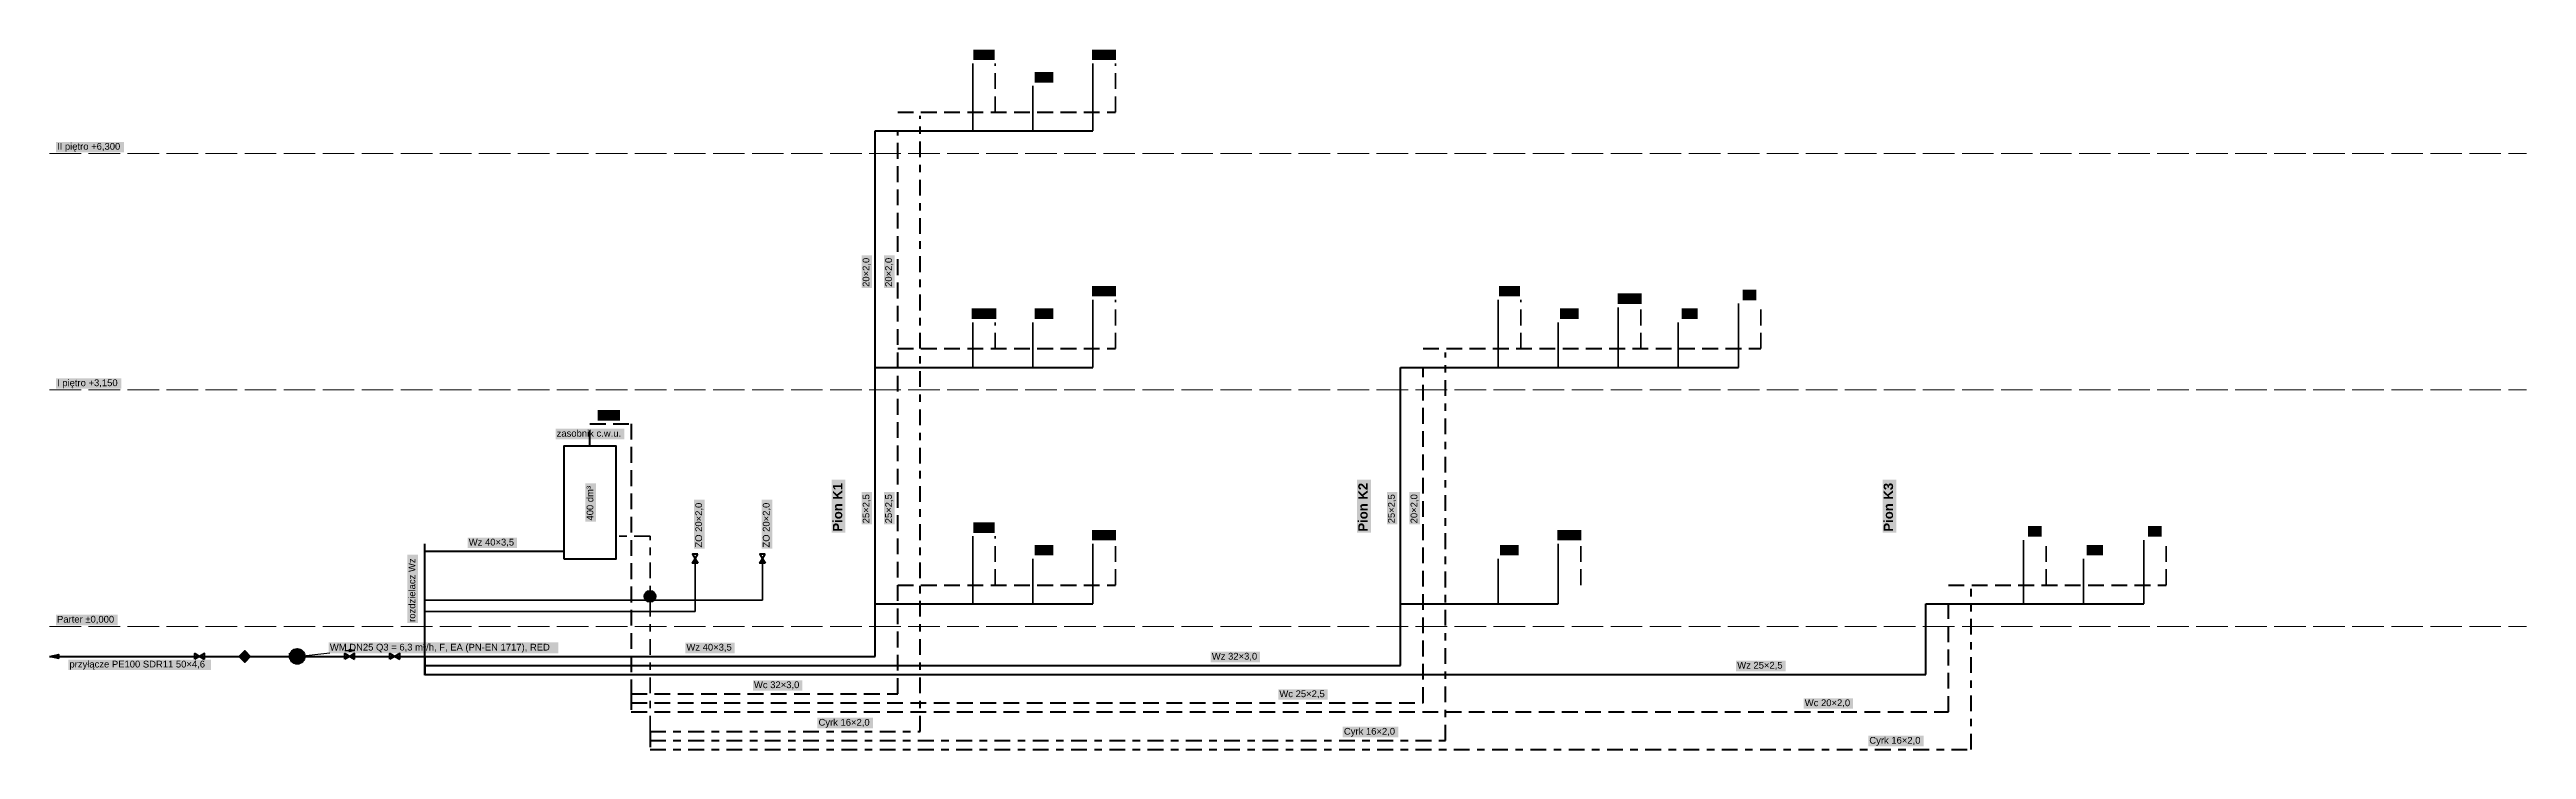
# Model space of a CAD drawing. Header units: metres. Extents: x 0 to 77.8, y -1.8 to 10.1.
# Drawn here: x 44.85 to 77.85, y -1.64 to 7.69 of the extents above; entities that cross this region are included whole.
import ezdxf

# ---------------------------------------------------------------- set-up
doc = ezdxf.new("R2010")
doc.units = ezdxf.units.M
for name, pattern in [('KRESKA_DLUGA', [9.45, 8.4, -1.05]), ('KRESKOWA', [5.25, 4.2, -1.05]), ('KRESKOWA_DROBNA', [3.15, 2.1, -1.05]), ('PUNKTOWA_KROTKA', [6.3, 4.2, -1.05, 0, -1.05])]:
    doc.linetypes.add(name, pattern=pattern)
doc.layers.add('A-MASKA', color=7, linetype='Continuous', lineweight=18)
doc.layers.add('S-OPISY', color=2, linetype='Continuous', lineweight=25)
for name, color, linetype, lineweight, true_color in [('I-PODKLAD', 8, 'Continuous', 18, 0x9a9a9a), ('S-CWU', 1, 'KRESKOWA', 35, 0xd00000), ('S-CYRK', 6, 'PUNKTOWA_KROTKA', 25, 0xb000b0), ('S-URZADZENIA', 2, 'Continuous', 35, 0x303030), ('S-WODA', 5, 'Continuous', 35, 0x0050c8)]:
    doc.layers.add(name, color=color, linetype=linetype, lineweight=lineweight, true_color=true_color)
doc.styles.add('PL_ARIAL', font='arial.ttf')
doc.styles.add('PL_ARIAL_B', font='arialbd.ttf')

msp = doc.modelspace()

# ---------------------------------------------------------------- texts
at = {"layer": 'S-OPISY', "style": 'PL_ARIAL'}
for s, p in [('NAT', (57.173, 7.58)), ('UMY', (58.754, 7.58)), ('WC', (57.99, 7.28)), ('II piętro +6,300', (44.949, 6.35)), ('UMY', (58.754, 4.43)), ('NAT', (64.173, 4.43)), ('UMY', (65.754, 4.33)), ('ZL', (67.423, 4.38)), ('WAN', (57.149, 4.13)), ('WC', (57.99, 4.13)), ('WC', (64.99, 4.13)), ('PR', (66.608, 4.13)), ('I piętro +3,150', (44.949, 3.2)), ('TZM', (52.165, 2.777)), ('zasobnik c.w.u.', (51.605, 2.527)), ('NAT', (57.173, 1.28)), ('ZL', (71.223, 1.23)), ('ZL', (72.823, 1.23)), ('Wz 40×3,5', (50.434, 1.077)), ('WC', (57.99, 0.98)), ('UMY', (58.754, 1.18)), ('WC', (64.19, 0.98)), ('UMY', (64.954, 1.18)), ('ZM', (72.005, 0.98)), ('Parter ±0,000', (44.949, 0.05)), ('WM DN25 Q3 = 6,3 m³/h, F, EA (PN-EN 1717), RED', (48.584, -0.322)), ('Wz 40×3,5', (53.334, -0.323)), ('przyłącze PE100 SDR11 50×4,6', (45.114, -0.548)), ('Wz 32×3,0', (60.334, -0.443)), ('Wz 25×2,5', (67.334, -0.563)), ('Wc 32×3,0', (54.234, -0.823)), ('Wc 25×2,5', (61.234, -0.943)), ('Wc 20×2,0', (68.234, -1.063)), ('Cyrk 16×2,0', (55.094, -1.323)), ('Cyrk 16×2,0', (62.094, -1.443)), ('Cyrk 16×2,0', (69.094, -1.563))]:
    msp.add_text(s, height=0.09, dxfattribs=at).set_placement(p)
at = {"layer": 'S-OPISY'}
for s, height, style, p in [('20×2,0', 0.09, 'PL_ARIAL', (55.772, 4.523)), ('20×2,0', 0.09, 'PL_ARIAL', (56.072, 4.523)), ('400 dm³', 0.09, 'PL_ARIAL', (52.094, 1.41)), ('Pion K1', 0.125, 'PL_ARIAL_B', (55.41, 1.262)), ('25×2,5', 0.09, 'PL_ARIAL', (55.772, 1.373)), ('25×2,5', 0.09, 'PL_ARIAL', (56.072, 1.373)), ('Pion K2', 0.125, 'PL_ARIAL_B', (62.41, 1.262)), ('25×2,5', 0.09, 'PL_ARIAL', (62.772, 1.373)), ('20×2,0', 0.09, 'PL_ARIAL', (63.072, 1.373)), ('Pion K3', 0.125, 'PL_ARIAL_B', (69.41, 1.262)), ('ZO 20×2,0', 0.09, 'PL_ARIAL', (53.542, 1.05)), ('ZO 20×2,0', 0.09, 'PL_ARIAL', (54.442, 1.05)), ('rozdzielacz Wz', 0.09, 'PL_ARIAL', (49.722, 0.06))]:
    msp.add_text(s, height=height, rotation=90, dxfattribs=dict(at, style=style)).set_placement(p)
at = {"layer": 'S-URZADZENIA', "style": 'PL_ARIAL'}
msp.add_text('WM', height=0.09, dxfattribs=at).set_placement((48.033, -0.445))

# ---------------------------------------------------------------- hatches: boundary and pattern name
at = {"layer": 'A-MASKA', "true_color": 0xffffff}
for points in [[(57.158, 7.545), (57.44, 7.545), (57.44, 7.685), (57.158, 7.685)], [(58.739, 7.545), (59.059, 7.545), (59.059, 7.685), (58.739, 7.685)], [(57.975, 7.245), (58.223, 7.245), (58.223, 7.385), (57.975, 7.385)], [(44.934, 6.315), (45.84, 6.315), (45.84, 6.455), (44.934, 6.455)], [(55.807, 4.508), (55.807, 4.942), (55.667, 4.942), (55.667, 4.508)], [(56.107, 4.508), (56.107, 4.942), (55.967, 4.942), (55.967, 4.508)], [(58.739, 4.395), (59.059, 4.395), (59.059, 4.535), (58.739, 4.535)], [(64.158, 4.395), (64.44, 4.395), (64.44, 4.535), (64.158, 4.535)], [(65.739, 4.295), (66.059, 4.295), (66.059, 4.435), (65.739, 4.435)], [(67.408, 4.345), (67.59, 4.345), (67.59, 4.485), (67.408, 4.485)], [(57.134, 4.095), (57.464, 4.095), (57.464, 4.235), (57.134, 4.235)], [(57.975, 4.095), (58.223, 4.095), (58.223, 4.235), (57.975, 4.235)], [(64.975, 4.095), (65.223, 4.095), (65.223, 4.235), (64.975, 4.235)], [(66.593, 4.095), (66.805, 4.095), (66.805, 4.235), (66.593, 4.235)], [(44.934, 3.165), (45.804, 3.165), (45.804, 3.305), (44.934, 3.305)], [(52.15, 2.742), (52.448, 2.742), (52.448, 2.882), (52.15, 2.882)], [(51.59, 2.492), (52.507, 2.492), (52.507, 2.632), (51.59, 2.632)], [(52.129, 1.395), (52.129, 1.905), (51.989, 1.905), (51.989, 1.395)], [(53.577, 1.035), (53.577, 1.687), (53.437, 1.687), (53.437, 1.035)], [(54.477, 1.035), (54.477, 1.687), (54.337, 1.687), (54.337, 1.035)], [(55.453, 1.247), (55.453, 1.953), (55.27, 1.953), (55.27, 1.247)], [(55.807, 1.358), (55.807, 1.792), (55.667, 1.792), (55.667, 1.358)], [(56.107, 1.358), (56.107, 1.792), (55.967, 1.792), (55.967, 1.358)], [(62.453, 1.247), (62.453, 1.953), (62.27, 1.953), (62.27, 1.247)], [(62.807, 1.358), (62.807, 1.792), (62.667, 1.792), (62.667, 1.358)], [(63.107, 1.358), (63.107, 1.792), (62.967, 1.792), (62.967, 1.358)], [(69.453, 1.247), (69.453, 1.953), (69.27, 1.953), (69.27, 1.247)], [(57.158, 1.245), (57.44, 1.245), (57.44, 1.385), (57.158, 1.385)], [(71.208, 1.195), (71.39, 1.195), (71.39, 1.335), (71.208, 1.335)], [(72.808, 1.195), (72.99, 1.195), (72.99, 1.335), (72.808, 1.335)], [(50.419, 1.042), (51.078, 1.042), (51.078, 1.182), (50.419, 1.182)], [(57.975, 0.945), (58.223, 0.945), (58.223, 1.085), (57.975, 1.085)], [(58.739, 1.145), (59.059, 1.145), (59.059, 1.285), (58.739, 1.285)], [(64.175, 0.945), (64.423, 0.945), (64.423, 1.085), (64.175, 1.085)], [(64.939, 1.145), (65.259, 1.145), (65.259, 1.285), (64.939, 1.285)], [(71.99, 0.945), (72.208, 0.945), (72.208, 1.085), (71.99, 1.085)], [(49.757, 0.045), (49.757, 0.955), (49.617, 0.955), (49.617, 0.045)], [(44.934, 0.015), (45.756, 0.015), (45.756, 0.155), (44.934, 0.155)], [(48.566, -0.359), (51.629, -0.359), (51.629, -0.214), (48.566, -0.214)], [(53.319, -0.358), (53.978, -0.358), (53.978, -0.218), (53.319, -0.218)], [(45.099, -0.583), (46.999, -0.583), (46.999, -0.443), (45.099, -0.443)], [(60.319, -0.478), (60.978, -0.478), (60.978, -0.338), (60.319, -0.338)], [(67.319, -0.598), (67.978, -0.598), (67.978, -0.458), (67.319, -0.458)], [(54.219, -0.858), (54.878, -0.858), (54.878, -0.718), (54.219, -0.718)], [(61.219, -0.978), (61.878, -0.978), (61.878, -0.838), (61.219, -0.838)], [(68.219, -1.098), (68.878, -1.098), (68.878, -0.958), (68.219, -0.958)], [(55.079, -1.358), (55.818, -1.358), (55.818, -1.218), (55.079, -1.218)], [(62.079, -1.478), (62.818, -1.478), (62.818, -1.338), (62.079, -1.338)], [(69.079, -1.598), (69.818, -1.598), (69.818, -1.458), (69.079, -1.458)]]:
    msp.add_hatch(color=7, dxfattribs=at).paths.add_polyline_path(points)
at = {"layer": 'S-OPISY', "true_color": 0x000000}
msp.add_hatch(color=7, dxfattribs=at).paths.add_polyline_path([(48.166, -0.4), (48.166, -0.395), (48.164, -0.391), (48.161, -0.388), (48.158, -0.385), (48.153, -0.383), (48.149, -0.383), (48.144, -0.383), (48.14, -0.385), (48.137, -0.388), (48.134, -0.391), (48.132, -0.395), (48.131, -0.4), (48.132, -0.405), (48.134, -0.409), (48.137, -0.412), (48.14, -0.415), (48.144, -0.417), (48.149, -0.418), (48.153, -0.417), (48.158, -0.415), (48.161, -0.412), (48.164, -0.409), (48.166, -0.405)])
at = {"layer": 'S-URZADZENIA', "true_color": 0xffffff}
for points in [[(52.924, 0.4), (52.923, 0.413), (52.919, 0.426), (52.914, 0.438), (52.906, 0.448), (52.897, 0.457), (52.886, 0.465), (52.875, 0.47), (52.862, 0.474), (52.849, 0.475), (52.836, 0.474), (52.823, 0.47), (52.811, 0.465), (52.801, 0.457), (52.791, 0.448), (52.784, 0.438), (52.778, 0.426), (52.775, 0.413), (52.774, 0.4), (52.775, 0.387), (52.778, 0.374), (52.784, 0.362), (52.791, 0.352), (52.801, 0.343), (52.811, 0.335), (52.823, 0.33), (52.836, 0.326), (52.849, 0.325), (52.862, 0.326), (52.875, 0.33), (52.886, 0.335), (52.897, 0.343), (52.906, 0.352), (52.914, 0.362), (52.919, 0.374), (52.923, 0.387)], [(47.374, -0.4), (47.449, -0.325), (47.524, -0.4), (47.449, -0.475)], [(48.249, -0.4), (48.247, -0.383), (48.243, -0.366), (48.236, -0.35), (48.226, -0.336), (48.213, -0.323), (48.199, -0.313), (48.183, -0.306), (48.166, -0.302), (48.149, -0.3), (48.132, -0.302), (48.115, -0.306), (48.099, -0.313), (48.085, -0.323), (48.072, -0.336), (48.062, -0.35), (48.055, -0.366), (48.05, -0.383), (48.049, -0.4), (48.05, -0.417), (48.055, -0.434), (48.062, -0.45), (48.072, -0.464), (48.085, -0.477), (48.099, -0.487), (48.115, -0.494), (48.132, -0.498), (48.149, -0.5), (48.166, -0.498), (48.183, -0.494), (48.199, -0.487), (48.213, -0.477), (48.226, -0.464), (48.236, -0.45), (48.243, -0.434), (48.247, -0.417)]]:
    msp.add_hatch(color=7, dxfattribs=at).paths.add_polyline_path(points)
at = {"layer": 'S-URZADZENIA', "true_color": 0x000000}
for points in [[(48.914, -0.322), (48.846, -0.339), (48.846, -0.305)], [(48.914, -0.439), (48.914, -0.361), (48.849, -0.4)]]:
    msp.add_hatch(color=7, dxfattribs=at).paths.add_polyline_path(points)
at = {"layer": 'S-WODA', "true_color": 0x000000}
msp.add_hatch(color=7, dxfattribs=at).paths.add_polyline_path([(44.849, -0.4), (44.971, -0.374), (44.971, -0.426)])

# ---------------------------------------------------------------- linework, layer by layer
at = {"layer": 'I-PODKLAD', "linetype": 'KRESKA_DLUGA', "lineweight": 18, "ltscale": 0.05, "flags": 128}
for points in [[(44.849, 6.3), (77.849, 6.3)], [(44.849, 3.15), (77.849, 3.15)], [(44.849, 0), (77.849, 0)]]:
    msp.add_lwpolyline(points, dxfattribs=at)
at = {"layer": 'S-CWU', "linetype": 'KRESKOWA', "lineweight": 35, "ltscale": 0.05, "flags": 128}
for points in [[(57.449, 6.85), (57.449, 7.5)], [(59.049, 6.85), (59.049, 7.5)], [(59.049, 3.7), (59.049, 4.35)], [(64.449, 3.7), (64.449, 4.35)], [(67.649, 3.7), (67.649, 4.3)], [(57.449, 3.7), (57.449, 4.05)], [(66.049, 3.7), (66.049, 4.25)], [(57.449, 0.55), (57.449, 1.2)], [(59.049, 0.55), (59.049, 1.1)], [(65.249, 0.55), (65.249, 1.1)], [(71.449, 0.55), (71.449, 1.15)], [(73.049, 0.55), (73.049, 1.15)]]:
    msp.add_lwpolyline(points, dxfattribs=at)
at = {"layer": 'S-CWU', "linetype": 'KRESKOWA', "lineweight": 50, "ltscale": 0.05, "flags": 128}
for points in [[(56.149, 6.85), (59.049, 6.85)], [(56.149, -0.9), (56.149, 6.6)], [(56.149, 3.7), (59.049, 3.7)], [(63.149, 3.7), (67.649, 3.7)], [(63.149, -1.02), (63.149, 3.45)], [(52.049, 2.4), (52.049, 2.7)], [(52.049, 2.7), (52.599, 2.7)], [(52.599, 2.7), (52.599, -0.9)], [(56.149, 0.55), (59.049, 0.55)], [(70.149, 0.55), (73.049, 0.55)], [(70.149, -1.14), (70.149, 0.3)], [(52.599, -0.9), (56.149, -0.9)], [(52.599, -0.9), (52.599, -1.02)], [(52.599, -0.9), (52.599, -1.14)], [(52.599, -1.02), (63.149, -1.02)], [(52.599, -1.14), (70.149, -1.14)]]:
    msp.add_lwpolyline(points, dxfattribs=at)
at = {"layer": 'S-CYRK', "linetype": 'PUNKTOWA_KROTKA', "lineweight": 50, "ltscale": 0.05, "flags": 128}
for points in [[(56.449, -1.4), (56.449, 6.8)], [(63.449, -1.52), (63.449, 3.65)], [(70.449, -1.64), (70.449, 0.5)], [(52.849, -1.4), (56.449, -1.4)], [(52.849, -1.4), (52.849, -1.52)], [(52.849, -1.4), (52.849, -1.64)], [(52.849, -1.52), (63.449, -1.52)], [(52.849, -1.64), (70.449, -1.64)]]:
    msp.add_lwpolyline(points, dxfattribs=at)
at = {"layer": 'S-CYRK', "linetype": 'PUNKTOWA_KROTKA', "lineweight": 35, "ltscale": 0.05, "flags": 128}
for points in [[(52.849, 1.2), (52.399, 1.2)], [(52.849, -1.4), (52.849, 1.2)]]:
    msp.add_lwpolyline(points, dxfattribs=at)
at = {"layer": 'S-OPISY', "lineweight": 25, "ltscale": 0.05}
msp.add_lwpolyline([(48.149, -0.4), (48.584, -0.353)], dxfattribs=at)
at = {"layer": 'S-URZADZENIA', "linetype": 'Continuous', "lineweight": 50, "ltscale": 0.05, "flags": 128}
msp.add_lwpolyline([(51.699, 0.9), (52.399, 0.9), (52.399, 2.4), (51.699, 2.4)], close=True, dxfattribs=at)
at = {"layer": 'S-URZADZENIA', "linetype": 'Continuous', "lineweight": 70, "ltscale": 0.05, "flags": 128}
msp.add_lwpolyline([(49.849, -0.65), (49.849, 1.1)], dxfattribs=at)
at = {"layer": 'S-URZADZENIA', "lineweight": 50, "ltscale": 0.05}
for points in [[(53.485, 0.96), (53.413, 0.96), (53.449, 0.9)], [(53.485, 0.84), (53.413, 0.84), (53.449, 0.9)], [(54.385, 0.96), (54.313, 0.96), (54.349, 0.9)], [(54.385, 0.84), (54.313, 0.84), (54.349, 0.9)], [(52.789, 0.359), (52.909, 0.359), (52.849, 0.475)], [(47.374, -0.4), (47.449, -0.325), (47.524, -0.4), (47.449, -0.475)], [(46.784, -0.439), (46.784, -0.361), (46.849, -0.4)], [(46.914, -0.439), (46.914, -0.361), (46.849, -0.4)], [(48.784, -0.439), (48.784, -0.361), (48.849, -0.4)], [(48.914, -0.439), (48.914, -0.361), (48.849, -0.4)], [(49.384, -0.439), (49.384, -0.361), (49.449, -0.4)], [(49.514, -0.439), (49.514, -0.361), (49.449, -0.4)]]:
    msp.add_lwpolyline(points, close=True, dxfattribs=at)
at = {"layer": 'S-URZADZENIA', "linetype": 'KRESKOWA_DROBNA', "lineweight": 25, "ltscale": 0.02, "flags": 128}
msp.add_lwpolyline([(47.449, -0.325), (47.449, -0.475)], dxfattribs=at)
at = {"layer": 'S-URZADZENIA', "lineweight": 25, "ltscale": 0.05}
msp.add_lwpolyline([(48.784, -0.322), (48.914, -0.322)], dxfattribs=at)
msp.add_lwpolyline([(48.914, -0.322), (48.846, -0.339), (48.846, -0.305)], close=True, dxfattribs=at)
at = {"layer": 'S-URZADZENIA', "lineweight": 50, "ltscale": 0.05}
for centre, radius in [((52.849, 0.4), 0.075), ((48.149, -0.4), 0.1)]:
    msp.add_circle(centre, radius, dxfattribs=at)
at = {"layer": 'S-WODA', "lineweight": 35, "ltscale": 0.05}
for points in [[(57.149, 6.6), (57.149, 7.5)], [(58.749, 6.6), (58.749, 7.5)], [(57.949, 6.6), (57.949, 7.2)], [(58.749, 3.45), (58.749, 4.35)], [(64.149, 3.45), (64.149, 4.35)], [(67.349, 3.45), (67.349, 4.3)], [(57.149, 3.45), (57.149, 4.05)], [(57.949, 3.45), (57.949, 4.05)], [(64.949, 3.45), (64.949, 4.05)], [(65.749, 3.45), (65.749, 4.25)], [(66.549, 3.45), (66.549, 4.05)], [(57.149, 0.3), (57.149, 1.2)], [(58.749, 0.3), (58.749, 1.1)], [(64.949, 0.3), (64.949, 1.1)], [(71.149, 0.3), (71.149, 1.15)], [(72.749, 0.3), (72.749, 1.15)], [(53.449, 0.2), (53.449, 0.9)], [(54.349, 0.35), (54.349, 0.9)], [(57.949, 0.3), (57.949, 0.9)], [(64.149, 0.3), (64.149, 0.9)], [(71.949, 0.3), (71.949, 0.9)], [(49.849, 0.35), (54.349, 0.35)], [(49.849, 0.2), (53.449, 0.2)]]:
    msp.add_lwpolyline(points, dxfattribs=at)
at = {"layer": 'S-WODA', "lineweight": 50, "ltscale": 0.05}
for points in [[(55.849, -0.4), (55.849, 6.6)], [(55.849, 6.6), (58.749, 6.6)], [(55.849, 3.45), (58.749, 3.45)], [(62.849, -0.52), (62.849, 3.45)], [(62.849, 3.45), (67.349, 3.45)], [(49.849, 1), (51.699, 1)], [(55.849, 0.3), (58.749, 0.3)], [(62.849, 0.3), (64.949, 0.3)], [(69.849, -0.64), (69.849, 0.3)], [(69.849, 0.3), (72.749, 0.3)]]:
    msp.add_lwpolyline(points, dxfattribs=at)
at = {"layer": 'S-WODA', "lineweight": 35, "ltscale": 0.05}
msp.add_lwpolyline([(44.849, -0.4), (44.971, -0.374), (44.971, -0.426)], close=True, dxfattribs=at)
at = {"layer": 'S-WODA', "lineweight": 70, "ltscale": 0.05}
for points in [[(44.849, -0.4), (49.849, -0.4)], [(49.849, -0.4), (55.849, -0.4)], [(49.849, -0.4), (49.849, -0.52)], [(49.849, -0.4), (49.849, -0.64)], [(49.849, -0.52), (62.849, -0.52)], [(49.849, -0.64), (69.849, -0.64)]]:
    msp.add_lwpolyline(points, dxfattribs=at)

msp.set_redraw_order([(e.dxf.handle, doc.entitydb.next_handle()) for e in msp.query("TEXT MTEXT ATTDEF DIMENSION ARC_DIMENSION")])  # texts and dimensions are drawn at this point

doc.saveas('drawing.dxf')
